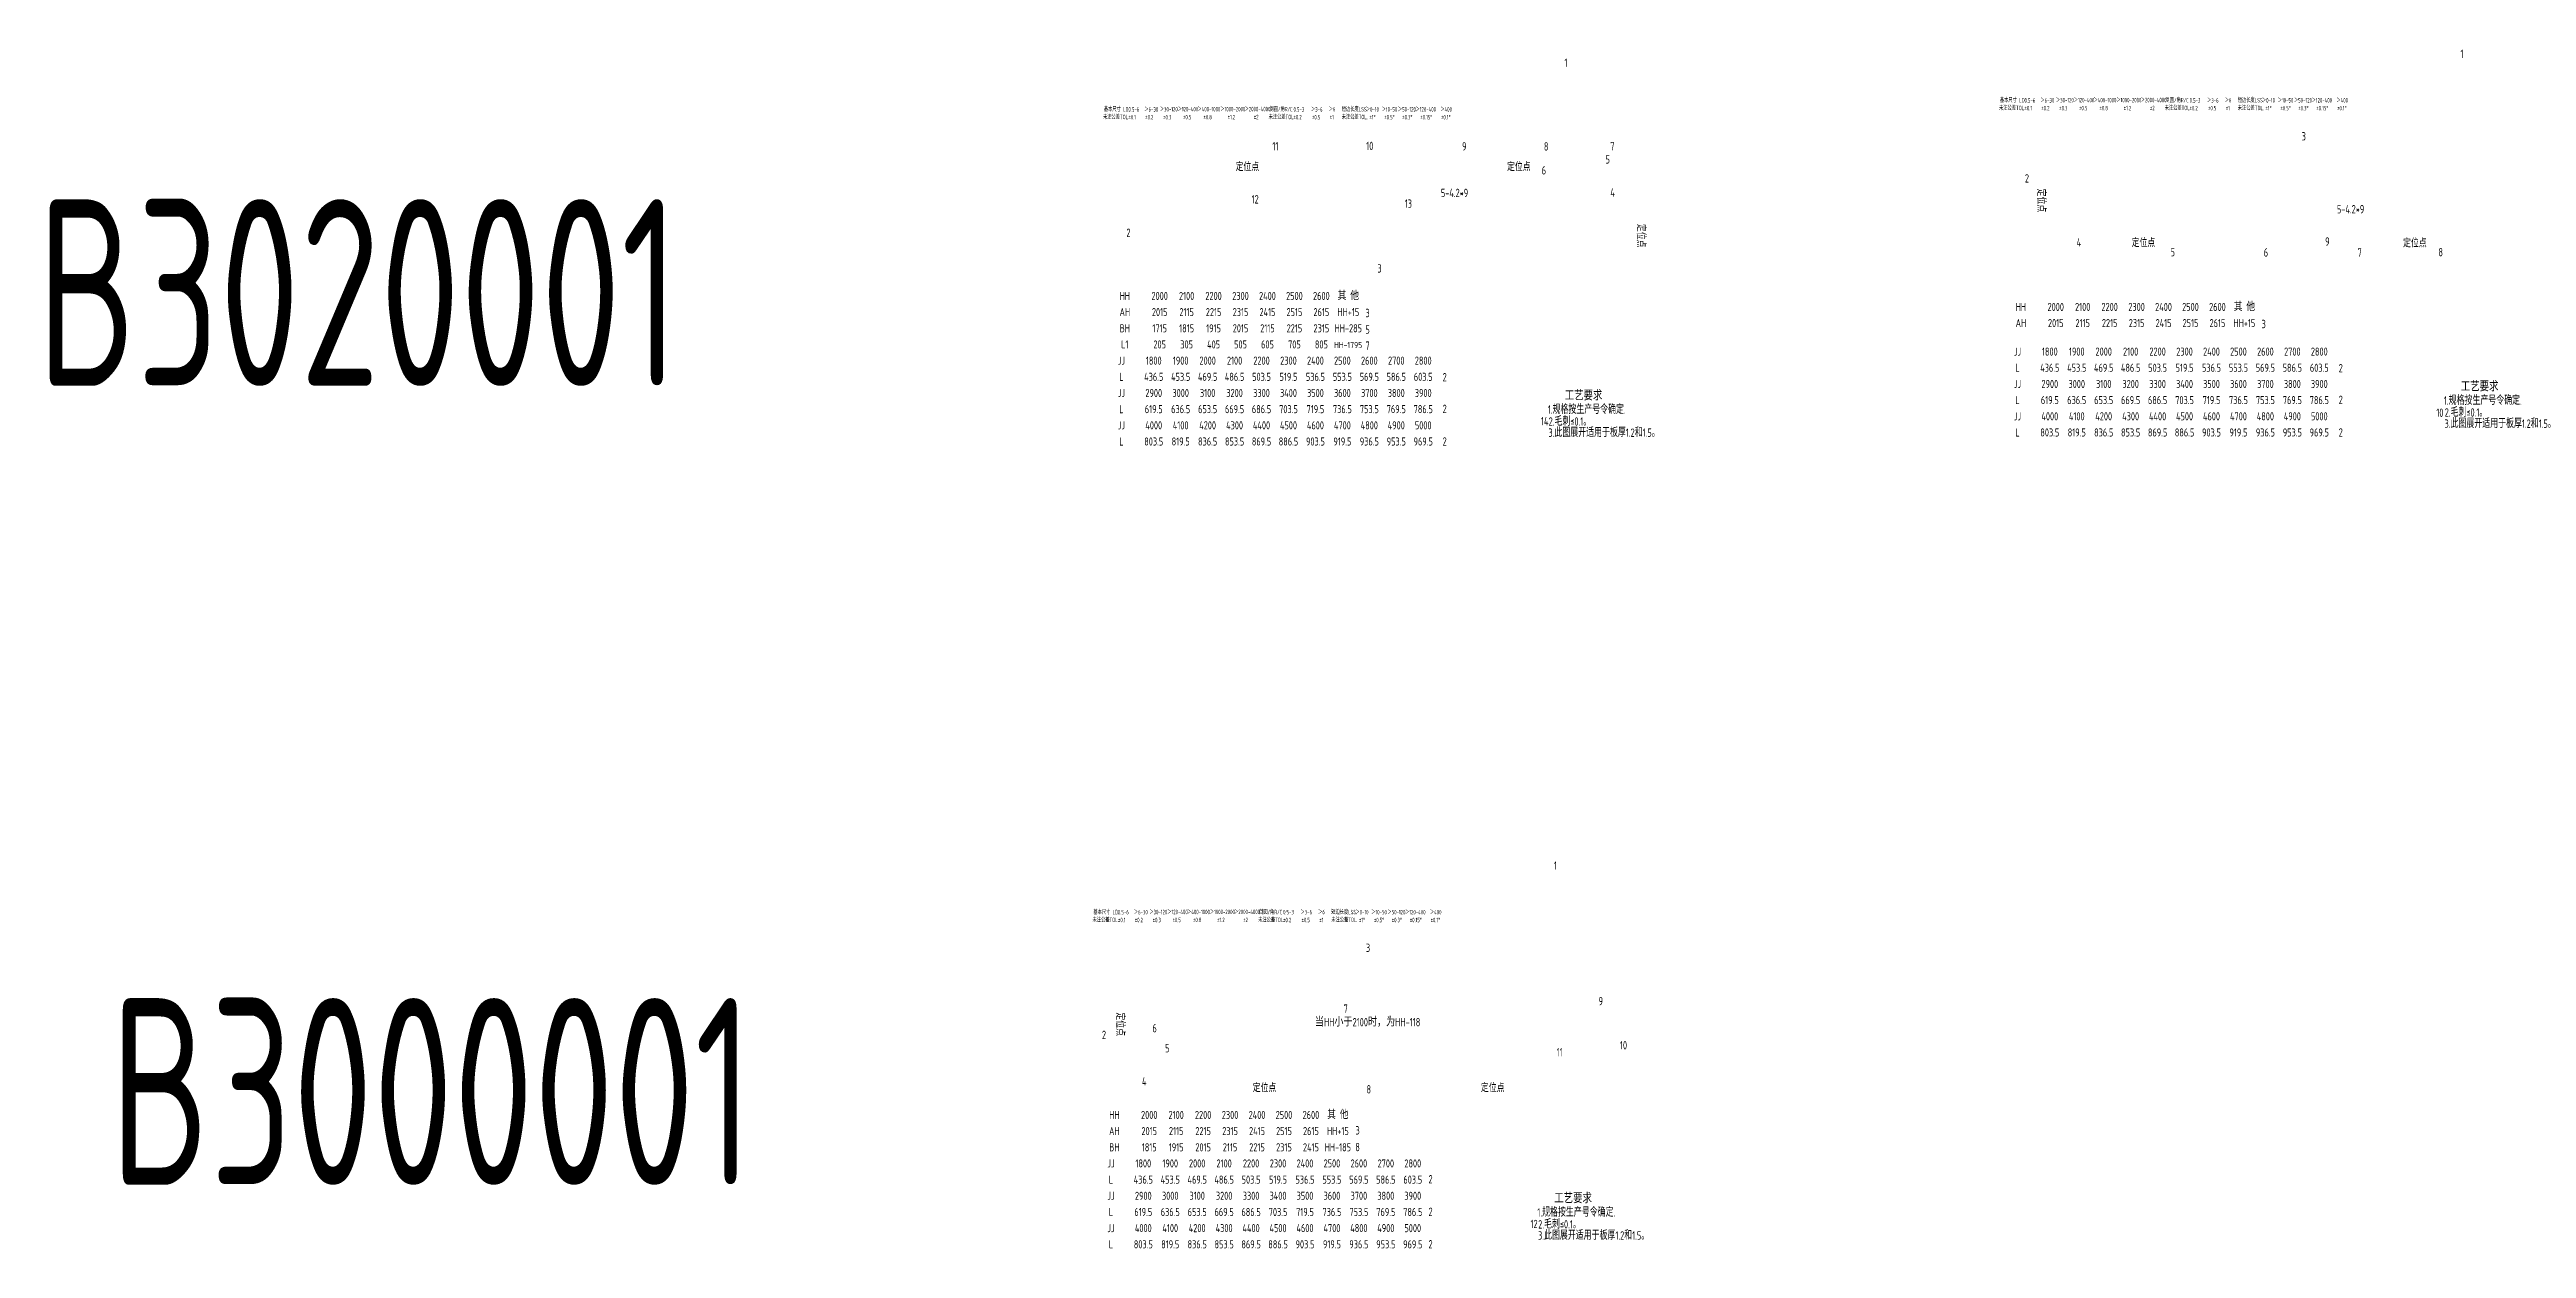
# Model space of a CAD drawing. Header units: inches. Extents: x 14216 to 120088, y -29410 to 23559.
# Drawn here: x 55531 to 59514, y 14715 to 16643 of the extents above; entities that cross this region are included whole.
import ezdxf
from ezdxf.enums import TextEntityAlignment as Align

# ---------------------------------------------------------------- set-up
doc = ezdxf.new("R2010")
doc.units = ezdxf.units.IN
doc.header["$LTSCALE"] = 0.3
doc.header["$MEASUREMENT"] = 0
for name, color, linetype in [('2', 2, 'Continuous'), ('2细实线', 2, 'Continuous'), ('6', 3, 'Continuous'), ('7', 4, 'Continuous')]:
    doc.layers.add(name, color=color, linetype=linetype)
doc.layers.add('粗实线', color=7, linetype='Continuous', lineweight=30)
doc.styles.add('HZ', font='isocp2.shx', dxfattribs={"width": 0.7, "bigfont": 'hztxt.shx'})

msp = doc.modelspace()

# ---------------------------------------------------------------- texts
at = {"layer": '2', "color": 6, "style": 'HZ'}
for s, height, width, p in [('定位点', 12.5, 0.75, (57437.775, 16447.472)), ('定位点', 12.5, 0.75, (57874.318, 16447.472)), ('定位点', 12.5, 0.75, (58878.717, 16325.305)), ('定位点', 12.5, 0.75, (59315.261, 16324.923)), ('1.规格按生产号令确定.', 13.5, 0.7, (57939.898, 16057.175)), ('2.毛刺≤0.1。', 13.5, 0.7, (57941.307, 16038.021)), ('1.规格按生产号令确定.', 13.5, 0.7, (59380.841, 16071.689)), ('2.毛刺≤0.1。', 13.5, 0.7, (59382.25, 16052.535)), ('3.此图展开适用于板厚1.2和1.5。', 13.5, 0.7, (57941.004, 16020.067)), ('3.此图展开适用于板厚1.2和1.5。', 13.5, 0.7, (59381.946, 16034.581)), ('定位点', 12.5, 0.75, (57465.498, 14966.958)), ('定位点', 12.5, 0.75, (57832.348, 14966.958)), ('1.规格按生产号令确定.', 13.5, 0.7, (57923.099, 14766.663)), ('3.此图展开适用于板厚1.2和1.5。', 13.5, 0.7, (57924.205, 14729.555)), ('2.毛刺≤0.1。', 13.5, 0.7, (57924.509, 14747.509))]:
    msp.add_text(s, height=height, dxfattribs=dict(at, width=width)).set_placement(p)
at = {"layer": '2', "color": 6, "style": 'HZ', "width": 0.75}
for p in [(58726.894, 16419.07), (58083.122, 16362.387), (57245.772, 15094.89)]:
    msp.add_text('定位点', height=12.5, rotation=270, dxfattribs=at).set_placement(p)
at = {"layer": '2', "color": 4, "style": 'HZ', "width": 0.7}
for s, p in [('12', (57463.643, 16395.159)), ('14', (57928.952, 16038.58)), ('3', (57647.41, 15192.079)), ('7', (57611.589, 15094.142)), ('9', (58021.52, 15106.304)), ('2', (57222.976, 15052.058)), ('6', (57304.136, 15062.813)), ('5', (57324.451, 15030.598)), ('11', (57954.216, 15023.99)), ('10', (58055.98, 15035.336)), ('4', (57287.318, 14977.306)), ('8', (57648.358, 14964.476)), ('3', (57630.751, 14898.563)), ('8', (57630.414, 14871.699)), ('2', (57748.124, 14819.989)), ('2', (57748.124, 14767.592)), ('12', (57912.153, 14748.069)), ('2', (57748.124, 14715.46))]:
    msp.add_text(s, height=13.5, dxfattribs=at).set_placement(p)
at = {"layer": '2', "color": 6, "ltscale": 50, "style": 'HZ', "width": 0.8}
msp.add_text('当HH小于2100时，为HH-118', height=13.5, dxfattribs=at).set_placement((57650.163, 15079.166), align=Align.MIDDLE_CENTER)
at = {"layer": '2', "color": 6, "ltscale": 50, "char_height": 13.5, "attachment_point": 5, "style": 'HZ'}
for insert in [(57789.93, 16412.194), (59230.873, 16386.064)]:
    msp.add_mtext('\\A1;5-4.2*9', dxfattribs=dict(at, insert=insert))
at = {"layer": '2', "color": 6, "char_height": 300, "attachment_point": 5, "style": 'HZ'}
for s, insert in [('\\A1;B3020001', (56027.262, 16252.116)), ('\\A1;B3000001', (56145.27, 14967.915))]:
    msp.add_mtext(s, dxfattribs=dict(at, insert=insert))
at = {"layer": '2细实线', "style": 'HZ', "width": 0.8}
for s, height, p in [('HH', 13, (57259.751, 16246.629)), ('2000', 13, (57315.81, 16246.629)), ('2100', 13, (57359.143, 16246.629)), ('2200', 13, (57402.476, 16246.629)), ('2300', 13, (57445.81, 16246.629)), ('2400', 13, (57489.143, 16246.629)), ('2500', 13, (57532.476, 16246.629)), ('2600', 13, (57575.81, 16246.629)), ('其 他', 13, (57619.143, 16246.629)), ('AH', 13, (57259.751, 16220.629)), ('2015', 13, (57315.81, 16220.629)), ('2115', 13, (57359.143, 16220.629)), ('2215', 13, (57402.476, 16220.629)), ('2315', 13, (57445.81, 16220.629)), ('2415', 13, (57489.143, 16220.629)), ('2515', 13, (57532.476, 16220.629)), ('2615', 13, (57575.81, 16220.629)), ('HH+15', 13, (57619.143, 16220.629)), ('HH', 13, (58700.693, 16228.959)), ('2000', 13, (58756.752, 16228.959)), ('2100', 13, (58800.086, 16228.959)), ('2200', 13, (58843.419, 16228.959)), ('2300', 13, (58886.752, 16228.959)), ('2400', 13, (58930.086, 16228.959)), ('2500', 13, (58973.419, 16228.959)), ('2600', 13, (59016.752, 16228.959)), ('其 他', 13, (59060.086, 16228.959)), ('BH', 13, (57259.751, 16194.629)), ('L1', 13, (57259.751, 16168.629)), ('1715', 13, (57315.81, 16194.629)), ('205', 13, (57315.81, 16168.629)), ('1815', 13, (57359.143, 16194.629)), ('305', 13, (57359.143, 16168.629)), ('1915', 13, (57402.476, 16194.629)), ('405', 13, (57402.476, 16168.629)), ('2015', 13, (57445.81, 16194.629)), ('505', 13, (57445.81, 16168.629)), ('2115', 13, (57489.143, 16194.629)), ('605', 13, (57489.143, 16168.629)), ('2215', 13, (57532.476, 16194.629)), ('705', 13, (57532.476, 16168.629)), ('2315', 13, (57575.81, 16194.629)), ('805', 13, (57575.81, 16168.629)), ('HH-285', 13, (57619.143, 16194.629)), ('HH-1795', 10, (57618.839, 16167.714)), ('AH', 13, (58700.693, 16202.959)), ('2015', 13, (58756.752, 16202.959)), ('2115', 13, (58800.086, 16202.959)), ('2215', 13, (58843.419, 16202.959)), ('2315', 13, (58886.752, 16202.959)), ('2415', 13, (58930.086, 16202.959)), ('2515', 13, (58973.419, 16202.959)), ('2615', 13, (59016.752, 16202.959)), ('HH+15', 13, (59060.086, 16202.959)), ('JJ', 13, (57254.259, 16142.629)), ('1800', 13, (57306.259, 16142.629)), ('1900', 13, (57349.593, 16142.629)), ('2000', 13, (57392.926, 16142.629)), ('2100', 13, (57436.259, 16142.629)), ('2200', 13, (57479.593, 16142.629)), ('2300', 13, (57522.926, 16142.629)), ('2400', 13, (57566.259, 16142.629)), ('2500', 13, (57609.593, 16142.629)), ('2600', 13, (57652.926, 16142.629)), ('2700', 13, (57696.259, 16142.629)), ('2800', 13, (57739.593, 16142.629)), ('JJ', 13, (58695.202, 16157.143)), ('L', 13, (58695.202, 16131.143)), ('436.5', 13, (58747.202, 16131.143)), ('1800', 13, (58747.202, 16157.143)), ('453.5', 13, (58790.535, 16131.143)), ('1900', 13, (58790.535, 16157.143)), ('469.5', 13, (58833.869, 16131.143)), ('2000', 13, (58833.869, 16157.143)), ('486.5', 13, (58877.202, 16131.143)), ('2100', 13, (58877.202, 16157.143)), ('503.5', 13, (58920.535, 16131.143)), ('2200', 13, (58920.535, 16157.143)), ('519.5', 13, (58963.869, 16131.143)), ('2300', 13, (58963.869, 16157.143)), ('536.5', 13, (59007.202, 16131.143)), ('2400', 13, (59007.202, 16157.143)), ('553.5', 13, (59050.535, 16131.143)), ('2500', 13, (59050.535, 16157.143)), ('569.5', 13, (59093.869, 16131.143)), ('2600', 13, (59093.869, 16157.143)), ('586.5', 13, (59137.202, 16131.143)), ('2700', 13, (59137.202, 16157.143)), ('603.5', 13, (59180.535, 16131.143)), ('2800', 13, (59180.535, 16157.143)), ('JJ', 13, (57254.259, 16090.629)), ('L', 13, (57254.259, 16116.629)), ('436.5', 13, (57306.259, 16116.629)), ('2900', 13, (57306.259, 16090.629)), ('453.5', 13, (57349.593, 16116.629)), ('3000', 13, (57349.593, 16090.629)), ('469.5', 13, (57392.926, 16116.629)), ('3100', 13, (57392.926, 16090.629)), ('486.5', 13, (57436.259, 16116.629)), ('3200', 13, (57436.259, 16090.629)), ('503.5', 13, (57479.593, 16116.629)), ('3300', 13, (57479.593, 16090.629)), ('519.5', 13, (57522.926, 16116.629)), ('3400', 13, (57522.926, 16090.629)), ('536.5', 13, (57566.259, 16116.629)), ('3500', 13, (57566.259, 16090.629)), ('553.5', 13, (57609.593, 16116.629)), ('3600', 13, (57609.593, 16090.629)), ('569.5', 13, (57652.926, 16116.629)), ('3700', 13, (57652.926, 16090.629)), ('586.5', 13, (57696.259, 16116.629)), ('3800', 13, (57696.259, 16090.629)), ('603.5', 13, (57739.593, 16116.629)), ('3900', 13, (57739.593, 16090.629)), ('JJ', 13, (58695.202, 16105.143)), ('2900', 13, (58747.202, 16105.143)), ('3000', 13, (58790.535, 16105.143)), ('3100', 13, (58833.869, 16105.143)), ('3200', 13, (58877.202, 16105.143)), ('3300', 13, (58920.535, 16105.143)), ('3400', 13, (58963.869, 16105.143)), ('3500', 13, (59007.202, 16105.143)), ('3600', 13, (59050.535, 16105.143)), ('3700', 13, (59093.869, 16105.143)), ('3800', 13, (59137.202, 16105.143)), ('3900', 13, (59180.535, 16105.143)), ('L', 13, (57254.259, 16064.629)), ('619.5', 13, (57306.259, 16064.629)), ('636.5', 13, (57349.593, 16064.629)), ('653.5', 13, (57392.926, 16064.629)), ('669.5', 13, (57436.259, 16064.629)), ('686.5', 13, (57479.593, 16064.629)), ('703.5', 13, (57522.926, 16064.629)), ('719.5', 13, (57566.259, 16064.629)), ('736.5', 13, (57609.593, 16064.629)), ('753.5', 13, (57652.926, 16064.629)), ('769.5', 13, (57696.259, 16064.629)), ('786.5', 13, (57739.593, 16064.629)), ('JJ', 13, (58695.202, 16053.143)), ('L', 13, (58695.202, 16079.143)), ('619.5', 13, (58747.202, 16079.143)), ('4000', 13, (58747.202, 16053.143)), ('636.5', 13, (58790.535, 16079.143)), ('4100', 13, (58790.535, 16053.143)), ('653.5', 13, (58833.869, 16079.143)), ('4200', 13, (58833.869, 16053.143)), ('669.5', 13, (58877.202, 16079.143)), ('4300', 13, (58877.202, 16053.143)), ('686.5', 13, (58920.535, 16079.143)), ('4400', 13, (58920.535, 16053.143)), ('703.5', 13, (58963.869, 16079.143)), ('4500', 13, (58963.869, 16053.143)), ('719.5', 13, (59007.202, 16079.143)), ('4600', 13, (59007.202, 16053.143)), ('736.5', 13, (59050.535, 16079.143)), ('4700', 13, (59050.535, 16053.143)), ('753.5', 13, (59093.869, 16079.143)), ('4800', 13, (59093.869, 16053.143)), ('769.5', 13, (59137.202, 16079.143)), ('4900', 13, (59137.202, 16053.143)), ('786.5', 13, (59180.535, 16079.143)), ('5000', 13, (59180.535, 16053.143)), ('JJ', 13, (57254.259, 16038.629)), ('L', 13, (57254.259, 16012.629)), ('803.5', 13, (57306.259, 16012.629)), ('4000', 13, (57306.259, 16038.629)), ('819.5', 13, (57349.593, 16012.629)), ('4100', 13, (57349.593, 16038.629)), ('836.5', 13, (57392.926, 16012.629)), ('4200', 13, (57392.926, 16038.629)), ('853.5', 13, (57436.259, 16012.629)), ('4300', 13, (57436.259, 16038.629)), ('869.5', 13, (57479.593, 16012.629)), ('4400', 13, (57479.593, 16038.629)), ('886.5', 13, (57522.926, 16012.629)), ('4500', 13, (57522.926, 16038.629)), ('903.5', 13, (57566.259, 16012.629)), ('4600', 13, (57566.259, 16038.629)), ('919.5', 13, (57609.593, 16012.629)), ('4700', 13, (57609.593, 16038.629)), ('936.5', 13, (57652.926, 16012.629)), ('4800', 13, (57652.926, 16038.629)), ('953.5', 13, (57696.259, 16012.629)), ('4900', 13, (57696.259, 16038.629)), ('969.5', 13, (57739.593, 16012.629)), ('5000', 13, (57739.593, 16038.629)), ('L', 13, (58695.202, 16027.143)), ('803.5', 13, (58747.202, 16027.143)), ('819.5', 13, (58790.535, 16027.143)), ('836.5', 13, (58833.869, 16027.143)), ('853.5', 13, (58877.202, 16027.143)), ('869.5', 13, (58920.535, 16027.143)), ('886.5', 13, (58963.869, 16027.143)), ('903.5', 13, (59007.202, 16027.143)), ('919.5', 13, (59050.535, 16027.143)), ('936.5', 13, (59093.869, 16027.143)), ('953.5', 13, (59137.202, 16027.143)), ('969.5', 13, (59180.535, 16027.143)), ('HH', 13, (57242.952, 14930.117)), ('2000', 13, (57299.011, 14930.117)), ('2100', 13, (57342.344, 14930.117)), ('2200', 13, (57385.678, 14930.117)), ('2300', 13, (57429.011, 14930.117)), ('2400', 13, (57472.344, 14930.117)), ('2500', 13, (57515.678, 14930.117)), ('2600', 13, (57559.011, 14930.117)), ('其 他', 13, (57602.344, 14930.117)), ('AH', 13, (57242.952, 14904.117)), ('2015', 13, (57299.011, 14904.117)), ('2115', 13, (57342.344, 14904.117)), ('2215', 13, (57385.678, 14904.117)), ('2315', 13, (57429.011, 14904.117)), ('2415', 13, (57472.344, 14904.117)), ('2515', 13, (57515.678, 14904.117)), ('2615', 13, (57559.011, 14904.117)), ('HH+15', 13, (57602.344, 14904.117)), ('JJ', 13, (57237.461, 14852.117)), ('BH', 13, (57242.952, 14878.117)), ('1800', 13, (57289.461, 14852.117)), ('1815', 13, (57299.011, 14878.117)), ('1900', 13, (57332.794, 14852.117)), ('1915', 13, (57342.344, 14878.117)), ('2000', 13, (57376.127, 14852.117)), ('2015', 13, (57385.678, 14878.117)), ('2100', 13, (57419.461, 14852.117)), ('2115', 13, (57429.011, 14878.117)), ('2200', 13, (57462.794, 14852.117)), ('2215', 13, (57472.344, 14878.117)), ('2300', 13, (57506.127, 14852.117)), ('2315', 13, (57515.678, 14878.117)), ('2400', 13, (57549.461, 14852.117)), ('2415', 13, (57559.011, 14878.117)), ('2500', 13, (57592.794, 14852.117)), ('HH-185', 13, (57602.344, 14878.117)), ('2600', 13, (57636.127, 14852.117)), ('2700', 13, (57679.461, 14852.117)), ('2800', 13, (57722.794, 14852.117)), ('L', 13, (57237.461, 14826.117)), ('436.5', 13, (57289.461, 14826.117)), ('453.5', 13, (57332.794, 14826.117)), ('469.5', 13, (57376.127, 14826.117)), ('486.5', 13, (57419.461, 14826.117)), ('503.5', 13, (57462.794, 14826.117)), ('519.5', 13, (57506.127, 14826.117)), ('536.5', 13, (57549.461, 14826.117)), ('553.5', 13, (57592.794, 14826.117)), ('569.5', 13, (57636.127, 14826.117)), ('586.5', 13, (57679.461, 14826.117)), ('603.5', 13, (57722.794, 14826.117)), ('JJ', 13, (57237.461, 14800.117)), ('L', 13, (57237.461, 14774.117)), ('619.5', 13, (57289.461, 14774.117)), ('2900', 13, (57289.461, 14800.117)), ('636.5', 13, (57332.794, 14774.117)), ('3000', 13, (57332.794, 14800.117)), ('653.5', 13, (57376.127, 14774.117)), ('3100', 13, (57376.127, 14800.117)), ('669.5', 13, (57419.461, 14774.117)), ('3200', 13, (57419.461, 14800.117)), ('686.5', 13, (57462.794, 14774.117)), ('3300', 13, (57462.794, 14800.117)), ('703.5', 13, (57506.127, 14774.117)), ('3400', 13, (57506.127, 14800.117)), ('719.5', 13, (57549.461, 14774.117)), ('3500', 13, (57549.461, 14800.117)), ('736.5', 13, (57592.794, 14774.117)), ('3600', 13, (57592.794, 14800.117)), ('753.5', 13, (57636.127, 14774.117)), ('3700', 13, (57636.127, 14800.117)), ('769.5', 13, (57679.461, 14774.117)), ('3800', 13, (57679.461, 14800.117)), ('786.5', 13, (57722.794, 14774.117)), ('3900', 13, (57722.794, 14800.117)), ('JJ', 13, (57237.461, 14748.117)), ('4000', 13, (57289.461, 14748.117)), ('4100', 13, (57332.794, 14748.117)), ('4200', 13, (57376.127, 14748.117)), ('4300', 13, (57419.461, 14748.117)), ('4400', 13, (57462.794, 14748.117)), ('4500', 13, (57506.127, 14748.117)), ('4600', 13, (57549.461, 14748.117)), ('4700', 13, (57592.794, 14748.117)), ('4800', 13, (57636.127, 14748.117)), ('4900', 13, (57679.461, 14748.117)), ('5000', 13, (57722.794, 14748.117)), ('L', 13, (57237.461, 14722.117)), ('803.5', 13, (57289.461, 14722.117)), ('819.5', 13, (57332.794, 14722.117)), ('836.5', 13, (57376.127, 14722.117)), ('853.5', 13, (57419.461, 14722.117)), ('869.5', 13, (57462.794, 14722.117)), ('886.5', 13, (57506.127, 14722.117)), ('903.5', 13, (57549.461, 14722.117)), ('919.5', 13, (57592.794, 14722.117)), ('936.5', 13, (57636.127, 14722.117)), ('953.5', 13, (57679.461, 14722.117)), ('969.5', 13, (57722.794, 14722.117))]:
    msp.add_text(s, height=height, dxfattribs=at).set_placement(p, align=Align.MIDDLE_CENTER)
at = {"layer": '6', "color": 2, "style": 'HZ', "width": 0.7}
for s, p in [('未注公差TOL.', (57224.616, 16530.676)), ('基本尺寸 LD.', (57226.034, 16543.131)), ('0.5-6', (57265.585, 16542.958)), ('%%P0.1', (57265.585, 16530.358)), ('＞6-30', (57291.042, 16542.958)), ('%%P0.2', (57292.585, 16530.358)), ('＞30-120', (57316.039, 16543.179)), ('%%P0.3', (57321.385, 16530.358)), ('＞120-400', (57344.777, 16543.272)), ('%%P0.5', (57353.327, 16530.451)), ('＞400-1000', (57376.575, 16543.272)), ('%%P0.8', (57386.209, 16530.451)), ('＞1000-2000', (57413.272, 16543.363)), ('%%P1.2', (57425.099, 16530.542)), ('＞2000-4000', (57452.345, 16543.453)), ('%%P2', (57467.135, 16530.632)), ('未注公差TOL.', (57490.99, 16530.676)), ('倒圆/角R/C', (57492.408, 16543.131)), ('0.5-3', (57531.059, 16542.958)), ('%%P0.2', (57531.059, 16530.358)), ('＞3-6', (57559.012, 16542.958)), ('%%P0.5', (57560.701, 16530.358)), ('＞6', (57587.534, 16543.179)), ('%%P1', (57589.271, 16530.358)), ('未注公差TOL.', (57608.539, 16530.676)), ('短边长度LSS.', (57608.526, 16543.131)), ('＞0-10', (57647.314, 16542.958)), ('%%P1%%D', (57653.085, 16530.358)), ('＞10-50', (57672.79, 16542.958)), ('%%P0.5%%D', (57677.056, 16530.358)), ('＞50-120', (57698.831, 16542.958)), ('%%P0.3%%D', (57705.801, 16530.358)), ('＞120-400', (57727.237, 16542.958)), ('%%P0.15%%D', (57734.83, 16530.358)), ('＞400', (57767.109, 16542.958)), ('%%P0.1%%D', (57768.284, 16530.358)), ('未注公差TOL.', (58665.559, 16545.189)), ('基本尺寸 LD.', (58666.977, 16557.645)), ('0.5-6', (58706.528, 16557.472)), ('%%P0.1', (58706.528, 16544.872)), ('＞6-30', (58731.985, 16557.472)), ('%%P0.2', (58733.528, 16544.872)), ('＞30-120', (58756.981, 16557.693)), ('%%P0.3', (58762.328, 16544.872)), ('＞120-400', (58785.72, 16557.786)), ('%%P0.5', (58794.27, 16544.965)), ('＞400-1000', (58817.518, 16557.786)), ('%%P0.8', (58827.151, 16544.965)), ('＞1000-2000', (58854.214, 16557.876)), ('%%P1.2', (58866.042, 16545.055)), ('＞2000-4000', (58893.288, 16557.967)), ('%%P2', (58908.078, 16545.146)), ('未注公差TOL.', (58931.933, 16545.189)), ('倒圆/角R/C', (58933.351, 16557.645)), ('0.5-3', (58972.002, 16557.472)), ('%%P0.2', (58972.002, 16544.872)), ('＞3-6', (58999.955, 16557.472)), ('%%P0.5', (59001.643, 16544.872)), ('＞6', (59028.476, 16557.693)), ('%%P1', (59030.213, 16544.872)), ('未注公差TOL.', (59049.481, 16545.189)), ('短边长度LSS.', (59049.469, 16557.645)), ('＞0-10', (59088.257, 16557.472)), ('%%P1%%D', (59094.027, 16544.872)), ('＞10-50', (59113.732, 16557.472)), ('%%P0.5%%D', (59117.999, 16544.872)), ('＞50-120', (59139.774, 16557.472)), ('%%P0.3%%D', (59146.743, 16544.872)), ('＞120-400', (59168.18, 16557.472)), ('%%P0.15%%D', (59175.773, 16544.872)), ('＞400', (59208.052, 16557.472)), ('%%P0.1%%D', (59209.227, 16544.872)), ('基本尺寸 LD.', (57209.235, 15252.619)), ('0.5-6', (57248.786, 15252.446)), ('＞6-30', (57274.244, 15252.446)), ('＞30-120', (57299.24, 15252.667)), ('＞120-400', (57327.978, 15252.76)), ('＞400-1000', (57359.777, 15252.76)), ('＞1000-2000', (57396.473, 15252.851)), ('＞2000-4000', (57435.547, 15252.941)), ('倒圆/角R/C', (57475.609, 15252.619)), ('0.5-3', (57514.26, 15252.446)), ('＞3-6', (57542.213, 15252.446)), ('＞6', (57570.735, 15252.667)), ('短边长度LSS.', (57591.727, 15252.619)), ('＞0-10', (57630.516, 15252.446)), ('＞10-50', (57655.991, 15252.446)), ('＞50-120', (57682.033, 15252.446)), ('＞120-400', (57710.438, 15252.446)), ('＞400', (57750.311, 15252.446)), ('未注公差TOL.', (57207.817, 15240.164)), ('%%P0.1', (57248.786, 15239.846)), ('%%P0.2', (57275.786, 15239.846)), ('%%P0.3', (57304.586, 15239.846)), ('%%P0.5', (57336.529, 15239.939)), ('%%P0.8', (57369.41, 15239.939)), ('%%P1.2', (57408.3, 15240.03)), ('%%P2', (57450.336, 15240.12)), ('未注公差TOL.', (57474.191, 15240.164)), ('%%P0.2', (57514.26, 15239.846)), ('%%P0.5', (57543.902, 15239.846)), ('%%P1', (57572.472, 15239.846)), ('未注公差TOL.', (57591.74, 15240.164)), ('%%P1%%D', (57636.286, 15239.846)), ('%%P0.5%%D', (57660.257, 15239.846)), ('%%P0.3%%D', (57689.002, 15239.846)), ('%%P0.15%%D', (57718.032, 15239.846)), ('%%P0.1%%D', (57751.485, 15239.846))]:
    msp.add_text(s, height=7.2, dxfattribs=at).set_placement(p)
at = {"layer": '7', "style": 'HZ', "width": 0.7}
for s, p in [('1', (57966.666, 16614.663)), ('1', (59407.609, 16629.177)), ('11', (57497.07, 16480.406)), ('10', (57647.918, 16480.948)), ('9', (57802.137, 16480.308)), ('8', (57933.641, 16480.166)), ('7', (58040.385, 16480.795)), ('3', (59152.21, 16496.518)), ('6', (57930.153, 16441.798)), ('5', (58032.735, 16459.404)), ('4', (58040.48, 16405.918)), ('2', (58707.167, 16428.87)), ('13', (57709.896, 16388.275)), ('2', (57262.295, 16341.36)), ('4', (58790.34, 16326.039)), ('9', (59189.95, 16327.371)), ('3', (57665.977, 16284.131)), ('5', (58941.466, 16310.346)), ('6', (59091.239, 16309.762)), ('7', (59242.101, 16309.698)), ('8', (59372.049, 16310.295)), ('3', (57646.794, 16212.413)), ('7', (57646.645, 16159.881)), ('5', (57646.603, 16185.829)), ('3', (59087.737, 16194.743)), ('2', (59211.737, 16123.732)), ('2', (57770.794, 16109.218)), ('2', (57770.794, 16058.305)), ('2', (59211.737, 16072.819)), ('10', (59368.806, 16052.146)), ('2', (57770.794, 16005.923)), ('2', (59211.737, 16020.437)), ('1', (57949.867, 15324.151))]:
    msp.add_text(s, height=13.5, dxfattribs=at).set_placement(p)
at = {"layer": '粗实线', "color": 3, "linetype": 'Continuous', "lineweight": -3, "style": 'HZ', "width": 0.7}
for p in [(57967.168, 16078.717), (59408.11, 16093.23), (57950.369, 14788.205)]:
    msp.add_text('工艺要求', height=16, dxfattribs=at).set_placement(p)

doc.saveas('drawing.dxf')
